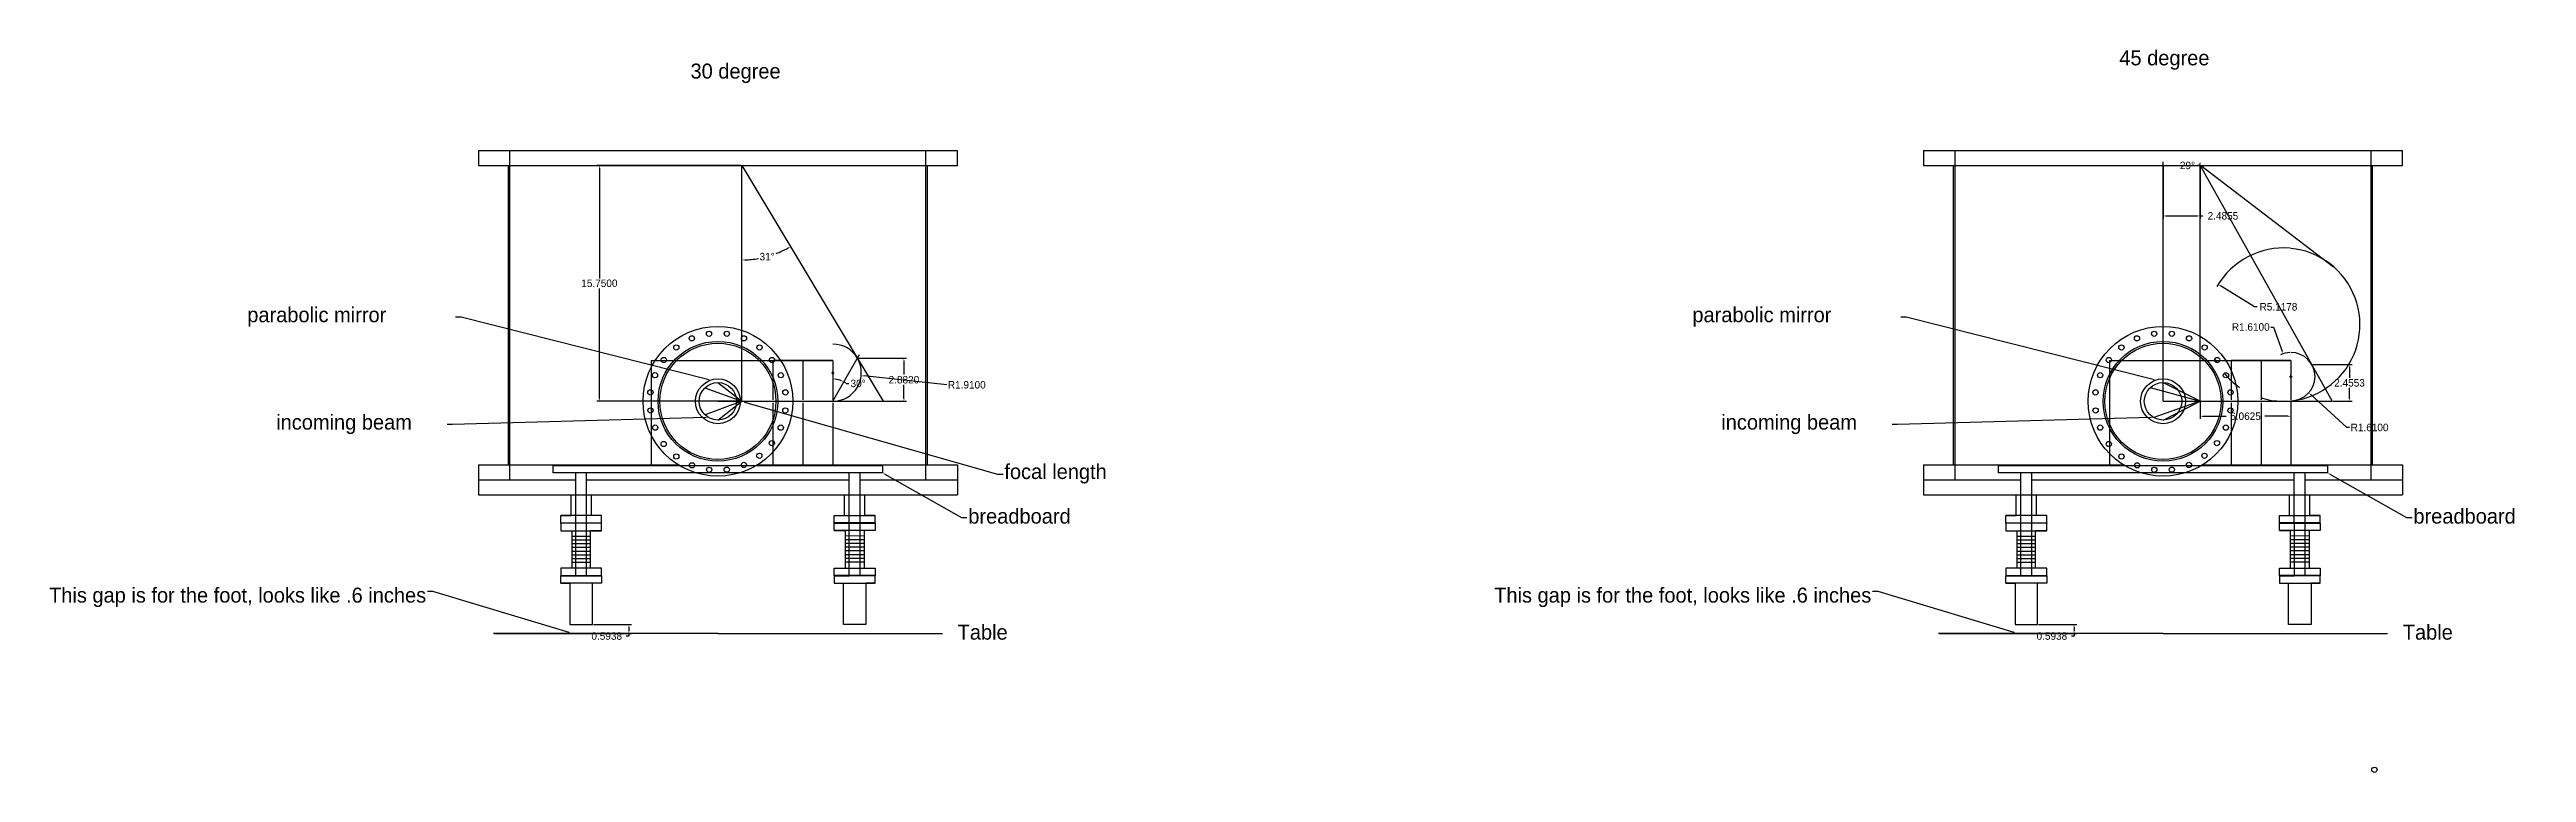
# Model space of a CAD drawing. Header units: inches. Extents: x -84 to 208, y -103 to 33.
# Drawn here: x 42.1 to 207.6, y -19.5 to 28.7 of the extents above; entities that cross this region are included whole.
import ezdxf
from ezdxf import colors
from ezdxf.entities.mleader import LeaderData, LeaderLine
from ezdxf.math import Vec2, Vec3

# ---------------------------------------------------------------- set-up
doc = ezdxf.new("R2010")
doc.units = ezdxf.units.IN
doc.header["$MEASUREMENT"] = 0
doc.dimstyles.get("Standard").update_dxf_attribs({"dimtxt": 0.5, "dimasz": 0.18, "dimexe": 0.18, "dimexo": 0.0625, "dimgap": 0.09, "dimtad": 0, "dimtih": 1, "dimtoh": 1, "dimdec": 4, "dimzin": 0, "dimdsep": 46, "dimtxsty": 'Standard', "dimcen": 0.09, "dimadec": 0, "dimazin": 0, "dimtfac": 1, "dimtdec": 4, "dimtofl": 0, "dimtmove": 0, "dimatfit": 3, "dimfxl": 1, "dimtolj": 1, "dimtzin": 0, "dimarcsym": 0})

msp = doc.modelspace()

# ---------------------------------------------------------------- texts
for s, p in [('45 degree', (180.4269, 27.68755)), ('30 degree', (84.94843, 26.80338)), ('Table', (102.79884, -10.67002)), ('Table', (199.36546, -10.67002))]:
    msp.add_text(s, height=1).set_placement(p)

# ---------------------------------------------------------------- blocks, each defined once
blk = doc.blocks.new('*D4')
at = {"color": 0, "lineweight": -2, "transparency": 16777216}
for p, q in [((78.46, -9.66), (81.01, -9.66)), ((80.83, -9.84), (80.83, -10.07)), ((71.84, -10.25), (81.01, -10.25)), ((80.83, -10.43), (80.65, -10.43)), ((80.83, -10.25), (80.83, -10.43))]:
    blk.add_line(p, q, dxfattribs=at)
at = {"color": 0, "transparency": 16777216}
for points in [[(80.8, -9.84), (80.86, -9.84), (80.83, -9.66)], [(80.8, -10.07), (80.86, -10.07), (80.83, -10.25)]]:
    blk.add_solid(points, dxfattribs=at)
at = {"layer": 'Defpoints', "color": 0, "transparency": 16777216}
for p in [(78.39, -9.66), (71.78, -10.25), (80.83, -10.25)]:
    blk.add_point(p, dxfattribs=at)
at = {"color": 0, "transparency": 16777216, "insert": (79.35, -10.43), "char_height": 0.5, "attachment_point": 5}
blk.add_mtext('\\A1;0.5938', dxfattribs=at)
blk = doc.blocks.new('*D5')
at = {"color": 0, "lineweight": -2, "transparency": 16777216}
for start, end in [(291.1139, 299.3125), (271.6334, 279.9823)]:
    blk.add_arc((88.39, 21), 6.31, start, end, dxfattribs=at)
at = {"color": 0, "transparency": 16777216}
for points in [[(91.47, 15.52), (91.5, 15.47), (91.64, 15.58)], [(88.57, 14.66), (88.57, 14.72), (88.39, 14.69)]]:
    blk.add_solid(points, dxfattribs=at)
at = {"layer": 'Defpoints', "color": 0, "transparency": 16777216}
for p in [(88.39, 21), (88.39, 21), (89.52, 14.79), (88.39, 5.25), (97.83, 5.25)]:
    blk.add_point(p, dxfattribs=at)
at = {"color": 0, "transparency": 16777216, "insert": (90.07, 14.91), "char_height": 0.5, "attachment_point": 5}
blk.add_mtext('\\A1;31°', dxfattribs=at)
blk = doc.blocks.new('*D6')
at = {"color": 0, "lineweight": -2, "transparency": 16777216}
for p, q in [((94.36, 7.16), (94.54, 7.16)), ((94.45, 7.07), (94.45, 7.25)), ((102.07, 6.35), (96.53, 6.94))]:
    blk.add_line(p, q, dxfattribs=at)
at = {"color": 0, "transparency": 16777216}
blk.add_solid([(96.54, 6.97), (96.53, 6.91), (96.35, 6.96)], dxfattribs=at)
at = {"layer": 'Defpoints', "color": 0, "transparency": 16777216}
for p in [(94.45, 7.16), (96.35, 6.96)]:
    blk.add_point(p, dxfattribs=at)
at = {"color": 0, "transparency": 16777216, "insert": (103.41, 6.35), "char_height": 0.5, "attachment_point": 5}
blk.add_mtext('\\A1;R1.9100', dxfattribs=at)
blk = doc.blocks.new('*D7')
at = {"color": 0, "lineweight": -2, "transparency": 16777216}
blk.add_line((95.34, 6.44), (95.52, 6.44), dxfattribs=at)
for start, end in [(67.2186, 83.0898), (53.3981, 60.3083)]:
    blk.add_arc((94.45, 5.25), 1.49, start, end, dxfattribs=at)
at = {"color": 0, "transparency": 16777216}
for points in [[(94.63, 6.7), (94.63, 6.76), (94.45, 6.74)], [(95.04, 6.65), (95.02, 6.6), (95.19, 6.54)]]:
    blk.add_solid(points, dxfattribs=at)
at = {"layer": 'Defpoints', "color": 0, "transparency": 16777216}
for p in [(96.24, 8.37), (94.45, 7.98), (94.71, 6.72), (94.45, 5.35), (94.45, 5.25)]:
    blk.add_point(p, dxfattribs=at)
at = {"color": 0, "transparency": 16777216, "insert": (96.15, 6.44), "char_height": 0.5, "attachment_point": 5}
blk.add_mtext('\\A1;30°', dxfattribs=at)
blk = doc.blocks.new('*D8')
at = {"color": 0, "lineweight": -2, "transparency": 16777216}
for p, q in [((88.33, 21), (78.68, 21)), ((78.86, 20.82), (78.86, 13.46)), ((78.86, 5.43), (78.86, 12.79)), ((88.33, 5.25), (78.68, 5.25))]:
    blk.add_line(p, q, dxfattribs=at)
at = {"color": 0, "transparency": 16777216}
for points in [[(78.83, 20.82), (78.89, 20.82), (78.86, 21)], [(78.83, 5.43), (78.89, 5.43), (78.86, 5.25)]]:
    blk.add_solid(points, dxfattribs=at)
at = {"layer": 'Defpoints', "color": 0, "transparency": 16777216}
for p in [(88.39, 21), (78.86, 5.25), (88.39, 5.25)]:
    blk.add_point(p, dxfattribs=at)
at = {"color": 0, "transparency": 16777216, "insert": (78.86, 13.13), "char_height": 0.5, "attachment_point": 5}
blk.add_mtext('\\A1;15.7500', dxfattribs=at)
blk = doc.blocks.new('*D9')
at = {"color": 0, "lineweight": -2, "transparency": 16777216}
for p, q in [((96.16, 8.13), (99.39, 8.13)), ((99.21, 7.95), (99.21, 7.03)), ((96.16, 5.25), (99.39, 5.25)), ((99.21, 5.43), (99.21, 6.35))]:
    blk.add_line(p, q, dxfattribs=at)
at = {"color": 0, "transparency": 16777216}
for points in [[(99.18, 7.95), (99.24, 7.95), (99.21, 8.13)], [(99.18, 5.43), (99.24, 5.43), (99.21, 5.25)]]:
    blk.add_solid(points, dxfattribs=at)
at = {"layer": 'Defpoints', "color": 0, "transparency": 16777216}
for p in [(96.1, 8.13), (96.1, 5.25), (99.21, 5.25)]:
    blk.add_point(p, dxfattribs=at)
at = {"color": 0, "transparency": 16777216, "insert": (99.21, 6.69), "char_height": 0.5, "attachment_point": 5}
blk.add_mtext('\\A1;2.8820', dxfattribs=at)
blk = doc.blocks.new('*D10')
at = {"color": 0, "lineweight": -2, "transparency": 16777216}
for p, q in [((175.02, -9.66), (177.58, -9.66)), ((177.4, -9.84), (177.4, -10.07)), ((168.41, -10.25), (177.58, -10.25)), ((177.4, -10.43), (177.22, -10.43)), ((177.4, -10.25), (177.4, -10.43))]:
    blk.add_line(p, q, dxfattribs=at)
at = {"color": 0, "transparency": 16777216}
for points in [[(177.37, -9.84), (177.43, -9.84), (177.4, -9.66)], [(177.37, -10.07), (177.43, -10.07), (177.4, -10.25)]]:
    blk.add_solid(points, dxfattribs=at)
at = {"layer": 'Defpoints', "color": 0, "transparency": 16777216}
for p in [(174.96, -9.66), (168.35, -10.25), (177.4, -10.25)]:
    blk.add_point(p, dxfattribs=at)
at = {"color": 0, "transparency": 16777216, "insert": (175.92, -10.43), "char_height": 0.5, "attachment_point": 5}
blk.add_mtext('\\A1;0.5938', dxfattribs=at)
blk = doc.blocks.new('*D11')
at = {"color": 0, "lineweight": -2, "transparency": 16777216}
blk.add_line((185.83, 21), (185.65, 21), dxfattribs=at)
at = {"color": 0, "transparency": 16777216}
for points in [[(185.77, 21.17), (185.72, 21.14), (185.83, 21)], [(185.86, 21.18), (185.8, 21.18), (185.83, 21)]]:
    blk.add_solid(points, dxfattribs=at)
at = {"layer": 'Defpoints', "color": 0, "transparency": 16777216}
for p in [(185.83, 21), (185.83, 21), (185.83, 21), (185.83, 5.25), (194.66, 5.25)]:
    blk.add_point(p, dxfattribs=at)
at = {"color": 0, "transparency": 16777216, "insert": (184.98, 21), "char_height": 0.5, "attachment_point": 5}
blk.add_mtext('\\A1;29°', dxfattribs=at)
blk = doc.blocks.new('*D12')
at = {"color": 0, "lineweight": -2, "transparency": 16777216}
for p, q in [((191.8, 6.9), (191.98, 6.9)), ((191.89, 6.81), (191.89, 6.99)), ((195.63, 3.5), (193.22, 5.7)), ((195.81, 3.5), (195.63, 3.5))]:
    blk.add_line(p, q, dxfattribs=at)
at = {"color": 0, "transparency": 16777216}
blk.add_solid([(193.24, 5.72), (193.2, 5.67), (193.09, 5.82)], dxfattribs=at)
at = {"layer": 'Defpoints', "color": 0, "transparency": 16777216}
for p in [(191.89, 6.9), (193.09, 5.82)]:
    blk.add_point(p, dxfattribs=at)
at = {"color": 0, "transparency": 16777216, "insert": (197.15, 3.5), "char_height": 0.5, "attachment_point": 5}
blk.add_mtext('\\A1;R1.6100', dxfattribs=at)
blk = doc.blocks.new('*D13')
at = {"color": 0, "lineweight": -2, "transparency": 16777216}
for p, q in [((193.35, 7.71), (195.99, 7.71)), ((195.81, 7.53), (195.81, 6.82)), ((194.72, 5.25), (195.99, 5.25)), ((195.81, 5.43), (195.81, 6.14))]:
    blk.add_line(p, q, dxfattribs=at)
at = {"color": 0, "transparency": 16777216}
for points in [[(195.78, 7.53), (195.84, 7.53), (195.81, 7.71)], [(195.78, 5.43), (195.84, 5.43), (195.81, 5.25)]]:
    blk.add_solid(points, dxfattribs=at)
at = {"layer": 'Defpoints', "color": 0, "transparency": 16777216}
for p in [(193.29, 7.71), (194.66, 5.25), (195.81, 5.25)]:
    blk.add_point(p, dxfattribs=at)
at = {"color": 0, "transparency": 16777216, "insert": (195.81, 6.48), "char_height": 0.5, "attachment_point": 5}
blk.add_mtext('\\A1;2.4553', dxfattribs=at)
blk = doc.blocks.new('*D14')
at = {"color": 0, "lineweight": -2, "transparency": 16777216}
for p, q in [((185.83, 5.19), (185.83, 4.07)), ((191.89, 5.23), (191.89, 4.07)), ((186.01, 4.25), (187.56, 4.25)), ((191.71, 4.25), (190.16, 4.25))]:
    blk.add_line(p, q, dxfattribs=at)
at = {"color": 0, "transparency": 16777216}
for points in [[(186.01, 4.28), (186.01, 4.22), (185.83, 4.25)], [(191.71, 4.28), (191.71, 4.22), (191.89, 4.25)]]:
    blk.add_solid(points, dxfattribs=at)
at = {"layer": 'Defpoints', "color": 0, "transparency": 16777216}
for p in [(185.83, 5.25), (191.89, 5.29), (191.89, 4.25)]:
    blk.add_point(p, dxfattribs=at)
at = {"color": 0, "transparency": 16777216, "insert": (188.86, 4.25), "char_height": 0.5, "attachment_point": 5}
blk.add_mtext('\\A1;6.0625', dxfattribs=at)
blk = doc.blocks.new('*D15')
at = {"color": 0, "lineweight": -2, "transparency": 16777216}
for p, q in [((183.35, 20.94), (183.35, 17.45)), ((185.83, 20.94), (185.83, 17.45)), ((183.53, 17.63), (185.65, 17.63)), ((185.83, 17.63), (186.01, 17.63))]:
    blk.add_line(p, q, dxfattribs=at)
at = {"color": 0, "transparency": 16777216}
for points in [[(183.53, 17.66), (183.53, 17.6), (183.35, 17.63)], [(185.65, 17.66), (185.65, 17.6), (185.83, 17.63)]]:
    blk.add_solid(points, dxfattribs=at)
at = {"layer": 'Defpoints', "color": 0, "transparency": 16777216}
for p in [(183.35, 21), (185.83, 21), (185.83, 17.63)]:
    blk.add_point(p, dxfattribs=at)
at = {"color": 0, "transparency": 16777216, "insert": (187.35, 17.63), "char_height": 0.5, "attachment_point": 5}
blk.add_mtext('\\A1;2.4855', dxfattribs=at)
blk = doc.blocks.new('*D16')
at = {"color": 0, "lineweight": -2, "transparency": 16777216}
for p, q in [((190.55, 10.21), (190.73, 10.21)), ((190.73, 10.21), (191.3, 8.59)), ((191.8, 6.9), (191.98, 6.9)), ((191.89, 6.81), (191.89, 6.99))]:
    blk.add_line(p, q, dxfattribs=at)
blk.add_arc((191.89, 6.9), 1.61, 92.2242, 115.739, dxfattribs=at)
at = {"color": 0, "transparency": 16777216}
blk.add_solid([(191.33, 8.6), (191.27, 8.58), (191.36, 8.42)], dxfattribs=at)
at = {"layer": 'Defpoints', "color": 0, "transparency": 16777216}
for p in [(191.36, 8.42), (191.89, 6.9)]:
    blk.add_point(p, dxfattribs=at)
at = {"color": 0, "transparency": 16777216, "insert": (189.21, 10.21), "char_height": 0.5, "attachment_point": 5}
blk.add_mtext('\\A1;R1.6100', dxfattribs=at)
blk = doc.blocks.new('*D17')
at = {"color": 0, "lineweight": -2, "transparency": 16777216}
for p, q in [((189.46, 11.56), (187.19, 12.97)), ((189.64, 11.56), (189.46, 11.56))]:
    blk.add_line(p, q, dxfattribs=at)
blk.add_arc((191.39, 10.37), 5.12, 85.0134, 150.2755, dxfattribs=at)
at = {"color": 0, "transparency": 16777216}
blk.add_solid([(187.2, 12.99), (187.17, 12.94), (187.03, 13.06)], dxfattribs=at)
at = {"layer": 'Defpoints', "color": 0, "transparency": 16777216}
for p in [(187.03, 13.06), (191.39, 10.37)]:
    blk.add_point(p, dxfattribs=at)
at = {"color": 0, "transparency": 16777216, "insert": (191.06, 11.56), "char_height": 0.5, "attachment_point": 5}
blk.add_mtext('\\A1;R5.1178', dxfattribs=at)

# ---------------------------------------------------------------- dimensions: what is measured, and where the dimension line sits
for base, p1, p2, picture, middle in [((78.86094, 5.25), (88.38944, 21), (88.38944, 5.25), '*D8', (78.86094, 13.125)), ((99.212919, 5.25), (96.09771, 8.132046), (96.09771, 5.25), '*D9', (99.212919, 6.691023)), ((195.80697, 5.25), (193.28808, 7.7053), (194.65672, 5.25), '*D13', (195.80697, 6.47765)), ((80.8321973465, -10.25), (78.3944392335, -9.65625), (71.7794392335, -10.25), '*D4', (79.3538640131, -10.43)), ((177.3988181105, -10.25), (174.9610599976, -9.65625), (168.3460599976, -10.25), '*D10', (175.9204847772, -10.43))]:
    dim = msp.add_linear_dim(base=base, p1=p1, p2=p2, angle=90, dimstyle='Standard')
    dim.commit()
    dim.dimension.update_dxf_attribs({"geometry": picture, "text_midpoint": middle})
for base, line1, line2, picture, middle in [((89.5201, 14.78779), ((88.38944, 21), (97.83277, 5.25)), ((88.38944, 5.25), (88.38944, 21)), '*D5', (90.07398, 14.91459)), ((185.83156, 21), ((185.83156, 21), (194.65672, 5.25)), ((185.83156, 5.25), (185.83156, 21)), '*D11', (184.97823, 21)), ((94.70862, 6.71686), ((94.45194, 7.97974), (94.45194, 5.35)), ((94.45438, 5.25), (96.23533, 8.3734)), '*D7', (96.15402, 6.44459))]:
    dim = msp.add_angular_dim_2l(base=base, line1=line1, line2=line2, dimstyle='Standard')
    dim.commit()
    dim.dimension.update_dxf_attribs({"geometry": picture, "text_midpoint": middle})
for base, p1, p2, picture, middle in [((185.83156, 17.62839), (183.34606, 21), (185.83156, 21), '*D15', (187.35156, 17.62839)), ((191.89406, 4.24962), (185.83156, 5.25), (191.89406, 5.28982), '*D14', (188.86281, 4.24962))]:
    dim = msp.add_linear_dim(base=base, p1=p1, p2=p2, dimstyle='Standard')
    dim.commit()
    dim.dimension.update_dxf_attribs({"geometry": picture, "text_midpoint": middle})
for center, mpoint, picture, middle in [((191.38698, 10.37115), (187.03452, 13.06345), '*D17', (191.06392, 11.56276)), ((191.89406, 6.89982), (191.36105, 8.41903), '*D16', (189.21293, 10.20933)), ((94.45356, 7.16), (96.35293, 6.95877), '*D6', (102.07256, 6.35282)), ((191.89406, 6.89982), (193.08507, 5.81649), '*D12', (197.14879, 3.50274))]:
    dim = msp.add_radius_dim(center=center, mpoint=mpoint, dimstyle='Standard')
    dim.commit()
    dim.dimension.update_dxf_attribs({"geometry": picture, "text_midpoint": middle, "dimtype": 164})

# ---------------------------------------------------------------- linework, layer by layer
for p, q in [((70.77944, 22), (70.77944, 21)), ((70.77944, 22), (102.77944, 22)), ((70.77944, 22), (102.77944, 22)), ((72.87944, 0), (72.87944, 22)), ((100.67944, 0), (100.67944, 22)), ((102.77944, 21), (102.77944, 22)), ((167.34606, 22), (167.34606, 21)), ((167.34606, 22), (199.34606, 22)), ((167.34606, 22), (199.34606, 22)), ((169.44606, 0), (169.44606, 22)), ((197.24606, 0), (197.24606, 22)), ((199.34606, 21), (199.34606, 22)), ((70.77944, 21), (102.77944, 21)), ((72.77944, 1), (72.77944, 21)), ((88.38944, 5.25), (88.38944, 21)), ((88.38944, 21), (97.83277, 5.25)), ((100.77944, 1), (100.77944, 21)), ((167.34606, 21), (199.34606, 21)), ((169.34606, 1), (169.34606, 21)), ((183.34606, 5.25), (183.34606, 21.25)), ((185.83156, 5.25), (185.83156, 21)), ((185.83156, 21), (194.65672, 5.25)), ((185.84594, 21.02718), (194.73251, 14.23657)), ((197.34606, 1), (197.34606, 21)), ((94.45438, 5.25), (96.23533, 8.3734)), ((82.32694, 7.97974), (88.32694, 7.97974)), ((82.32694, 7.97974), (82.32694, 0.96874)), ((88.38944, 7.97974), (94.38944, 7.97974)), ((92.45194, 7.97974), (90.45194, 7.97974)), ((90.45194, 7.97974), (90.45194, 5.35)), ((94.45194, 7.97974), (92.45194, 7.97974)), ((92.45194, 7.97974), (92.45194, 5.35)), ((94.45194, 7.97974), (94.45194, 5.35)), ((94.45275, 7.35057), (94.45275, 6.30057)), ((179.76906, 7.97974), (185.76906, 7.97974)), ((179.76906, 7.97974), (179.76906, 0.96874)), ((185.83156, 7.97974), (191.83156, 7.97974)), ((189.89406, 7.97974), (187.89406, 7.97974)), ((187.89406, 7.97974), (187.89406, 5.35)), ((191.89406, 7.97974), (189.89406, 7.97974)), ((189.89406, 7.97974), (189.89406, 5.35)), ((191.89406, 7.97974), (191.89406, 5.35)), ((88.38944, 5.25), (82.38945, 5.2612)), ((85.90485, 6.14308), (88.38944, 5.25)), ((88.38944, 5.25), (85.91815, 4.34408)), ((86.77944, 6.5), (88.38944, 5.25)), ((86.77944, 5.25), (88.38944, 5.25)), ((86.77944, 4), (88.38944, 5.25)), ((88.38944, 5.25), (97.83277, 5.25)), ((90.45194, 5.15), (90.45194, 0.96875)), ((92.45194, 5.15), (92.45194, 0.96875)), ((94.45194, 5.15), (94.45194, 0.96874)), ((182.49591, 6.16638), (185.83156, 5.25)), ((185.83156, 5.25), (182.73637, 4.15877)), ((185.83156, 5.25), (183.34505, 6.5)), ((183.34606, 5.25), (185.83156, 5.25)), ((183.34742, 4), (185.83156, 5.25)), ((185.83156, 5.25), (194.65672, 5.25)), ((187.89406, 5.15), (187.89406, 0.96875)), ((189.89406, 5.15), (189.89406, 0.96875)), ((191.89406, 5.15), (191.89406, 0.96874)), ((70.77944, 1), (84.14553, 1)), ((70.77944, 1), (70.77944, 0)), ((70.77944, 0), (77.27944, 0)), ((70.77944, 0), (77.27944, 0)), ((70.77944, 0), (70.77944, -1)), ((72.87944, 0), (75.77944, 0)), ((75.77944, 0.46875), (75.77944, 0.96875)), ((75.77944, 0.96875), (97.77944, 0.96875)), ((77.27944, 0.46875), (75.77944, 0.46875)), ((75.77944, 0), (77.27944, 0)), ((77.27944, -6.40625), (77.27944, 0.46875)), ((78.00944, 0.46875), (77.27944, 0.46875)), ((78.00944, -6.40625), (78.00944, 0.46875)), ((97.77944, 0.46875), (78.00944, 0.46875)), ((78.00944, 0), (95.55309, 0)), ((78.00944, 0), (95.55309, 0)), ((89.41335, 1), (102.77944, 1)), ((95.55753, -6.40016), (95.55276, 0.47484)), ((96.28753, -6.39965), (96.28276, 0.47535)), ((96.28309, 0), (102.77944, 0)), ((96.28309, 0), (102.77944, 0)), ((97.77944, 0.96875), (97.77944, 0.46875)), ((102.77944, 1), (102.77944, 0)), ((102.77944, 0), (102.77944, -1)), ((167.34606, 1), (180.71215, 1)), ((167.34606, 1), (167.34606, 0)), ((167.34606, 0), (173.84606, 0)), ((167.34606, 0), (173.84606, 0)), ((167.34606, 0), (167.34606, -1)), ((169.44606, 0), (172.34606, 0)), ((172.34606, 0.46875), (172.34606, 0.96875)), ((172.34606, 0.96875), (194.34606, 0.96875)), ((173.84606, 0.46875), (172.34606, 0.46875)), ((172.34606, 0), (173.84606, 0)), ((173.84606, -6.40625), (173.84606, 0.46875)), ((174.57606, 0.46875), (173.84606, 0.46875)), ((174.57606, -6.40625), (174.57606, 0.46875)), ((194.34606, 0.46875), (174.57606, 0.46875)), ((174.57606, 0), (192.11971, 0)), ((174.57606, 0), (192.11971, 0)), ((185.97997, 1), (199.34606, 1)), ((192.12415, -6.40016), (192.11938, 0.47484)), ((192.85415, -6.39965), (192.84938, 0.47535)), ((192.84971, 0), (199.34606, 0)), ((192.84971, 0), (199.34606, 0)), ((194.34606, 0.96875), (194.34606, 0.46875)), ((199.34606, 1), (199.34606, 0)), ((199.34606, 0), (199.34606, -1)), ((70.77944, -1), (102.77944, -1)), ((76.96694, -2.375), (76.96694, -1)), ((78.32194, -2.375), (78.32194, -1)), ((95.24223, -2.36912), (95.24128, -0.99413)), ((96.59723, -2.36818), (96.59628, -0.99318)), ((167.34606, -1), (199.34606, -1)), ((173.53356, -2.375), (173.53356, -1)), ((174.88856, -2.375), (174.88856, -1)), ((191.80885, -2.36912), (191.8079, -0.99413)), ((193.16385, -2.36818), (193.1629, -0.99318)), ((79.00944, -2.375), (76.27944, -2.375)), ((76.27944, -2.375), (76.96694, -2.375)), ((76.27944, -2.875), (76.27944, -2.375)), ((76.27944, -2.875), (79.00944, -2.875)), ((76.27944, -2.89062), (76.27944, -2.875)), ((79.00944, -2.89062), (76.27944, -2.89062)), ((76.27944, -2.89062), (76.27944, -3.39062)), ((79.00944, -2.375), (78.32194, -2.375)), ((79.00944, -2.875), (79.00944, -2.375)), ((79.00944, -2.875), (79.00944, -2.89062)), ((79.00944, -3.39062), (79.00944, -2.89062)), ((94.55473, -2.3696), (97.28473, -2.36771)), ((94.55473, -2.3696), (95.24223, -2.36912)), ((94.55508, -2.8696), (94.55473, -2.3696)), ((97.28508, -2.86771), (94.55508, -2.8696)), ((94.55508, -2.8696), (94.55509, -2.88523)), ((94.55509, -2.88523), (97.28509, -2.88333)), ((94.55544, -3.38523), (94.55509, -2.88523)), ((97.28473, -2.36771), (96.59723, -2.36818)), ((97.28508, -2.86771), (97.28473, -2.36771)), ((97.28509, -2.88333), (97.28508, -2.86771)), ((97.28509, -2.88333), (97.28544, -3.38333)), ((175.57606, -2.375), (172.84606, -2.375)), ((172.84606, -2.375), (173.53356, -2.375)), ((172.84606, -2.875), (172.84606, -2.375)), ((172.84606, -2.875), (175.57606, -2.875)), ((172.84606, -2.89062), (172.84606, -2.875)), ((175.57606, -2.89062), (172.84606, -2.89062)), ((172.84606, -2.89062), (172.84606, -3.39062)), ((175.57606, -2.375), (174.88856, -2.375)), ((175.57606, -2.875), (175.57606, -2.375)), ((175.57606, -2.875), (175.57606, -2.89062)), ((175.57606, -3.39062), (175.57606, -2.89062)), ((191.12135, -2.3696), (193.85135, -2.36771)), ((191.12135, -2.3696), (191.80885, -2.36912)), ((191.1217, -2.8696), (191.12135, -2.3696)), ((193.8517, -2.86771), (191.1217, -2.8696)), ((191.1217, -2.8696), (191.12171, -2.88523)), ((191.12171, -2.88523), (193.85171, -2.88333)), ((191.12206, -3.38523), (191.12171, -2.88523)), ((193.85135, -2.36771), (193.16385, -2.36818)), ((193.8517, -2.86771), (193.85135, -2.36771)), ((193.85171, -2.88333), (193.8517, -2.86771)), ((193.85171, -2.88333), (193.85206, -3.38333)), ((76.27944, -3.39062), (79.00944, -3.39062)), ((76.27944, -3.39062), (77.01944, -3.39062)), ((77.01944, -3.39062), (77.01944, -5.89062)), ((77.01944, -3.75231), (78.26944, -3.75231)), ((77.01944, -3.75231), (78.26944, -3.75231)), ((77.01944, -4.00231), (78.26944, -4.00231)), ((77.01944, -4.25231), (78.26944, -4.25231)), ((77.01944, -4.50231), (78.26944, -4.50231)), ((77.01944, -4.75231), (78.26944, -4.75231)), ((79.00944, -3.39062), (78.26944, -3.39062)), ((78.26944, -5.89062), (78.26944, -3.39062)), ((97.28544, -3.38333), (94.55544, -3.38523)), ((94.55544, -3.38523), (95.29544, -3.38471)), ((95.29717, -5.88471), (95.29544, -3.38471)), ((96.54569, -3.74553), (95.29569, -3.7464)), ((96.54569, -3.74553), (95.29569, -3.7464)), ((96.54586, -3.99553), (95.29586, -3.9964)), ((96.54604, -4.24553), (95.29604, -4.2464)), ((96.54621, -4.49553), (95.29621, -4.4964)), ((96.54638, -4.74553), (95.29638, -4.7464)), ((97.28544, -3.38333), (96.54544, -3.38385)), ((96.54544, -3.38385), (96.54717, -5.88384)), ((172.84606, -3.39062), (175.57606, -3.39062)), ((172.84606, -3.39062), (173.58606, -3.39062)), ((173.58606, -3.39062), (173.58606, -5.89062)), ((173.58606, -3.75231), (174.83606, -3.75231)), ((173.58606, -3.75231), (174.83606, -3.75231)), ((173.58606, -4.00231), (174.83606, -4.00231)), ((173.58606, -4.25231), (174.83606, -4.25231)), ((173.58606, -4.50231), (174.83606, -4.50231)), ((173.58606, -4.75231), (174.83606, -4.75231)), ((175.57606, -3.39062), (174.83606, -3.39062)), ((174.83606, -5.89062), (174.83606, -3.39062)), ((193.85206, -3.38333), (191.12206, -3.38523)), ((191.12206, -3.38523), (191.86206, -3.38471)), ((191.86379, -5.88471), (191.86206, -3.38471)), ((193.11231, -3.74553), (191.86231, -3.7464)), ((193.11231, -3.74553), (191.86231, -3.7464)), ((193.11248, -3.99553), (191.86248, -3.9964)), ((193.11266, -4.24553), (191.86266, -4.2464)), ((193.11283, -4.49553), (191.86283, -4.4964)), ((193.113, -4.74553), (191.863, -4.7464)), ((193.85206, -3.38333), (193.11206, -3.38385)), ((193.11206, -3.38385), (193.11379, -5.88384)), ((77.01944, -5.89062), (76.27944, -5.89062)), ((76.27944, -5.89062), (76.27944, -6.39062)), ((76.27944, -6.39062), (79.00944, -6.39062)), ((76.27944, -6.39062), (76.27944, -6.40625)), ((76.27944, -6.40625), (79.00944, -6.40625)), ((76.27944, -6.90625), (76.27944, -6.40625)), ((76.27944, -6.40625), (77.27944, -6.40625)), ((77.01944, -5.00231), (78.26944, -5.00231)), ((77.01944, -5.00231), (78.26944, -5.00231)), ((77.01944, -5.25231), (78.26944, -5.25231)), ((77.01944, -5.25231), (78.26944, -5.25231)), ((77.01944, -5.50231), (78.26944, -5.50231)), ((78.26944, -5.89062), (77.01944, -5.89062)), ((79.00944, -6.40625), (78.00944, -6.40625)), ((79.00944, -5.89062), (78.26944, -5.89062)), ((79.00944, -6.39062), (79.00944, -5.89062)), ((79.00944, -6.40625), (79.00944, -6.39062)), ((79.00944, -6.40625), (79.00944, -6.90625)), ((94.55717, -5.88523), (95.29717, -5.88471)), ((94.55752, -6.38523), (94.55717, -5.88523)), ((97.28752, -6.38333), (94.55752, -6.38523)), ((94.55753, -6.40085), (94.55752, -6.38523)), ((97.28753, -6.39896), (94.55753, -6.40085)), ((94.55753, -6.40085), (95.55753, -6.40016)), ((94.55753, -6.40085), (94.55788, -6.90085)), ((96.54656, -4.99553), (95.29656, -4.9964)), ((96.54656, -4.99553), (95.29656, -4.9964)), ((96.54673, -5.24553), (95.29673, -5.2464)), ((96.54673, -5.24553), (95.29673, -5.2464)), ((96.5469, -5.49553), (95.2969, -5.4964)), ((95.29717, -5.88471), (96.54717, -5.88384)), ((97.28753, -6.39896), (96.28753, -6.39965)), ((96.54717, -5.88384), (97.28717, -5.88333)), ((97.28717, -5.88333), (97.28752, -6.38333)), ((97.28752, -6.38333), (97.28753, -6.39896)), ((97.28788, -6.89896), (97.28753, -6.39896)), ((173.58606, -5.89062), (172.84606, -5.89062)), ((172.84606, -5.89062), (172.84606, -6.39062)), ((172.84606, -6.39062), (175.57606, -6.39062)), ((172.84606, -6.39062), (172.84606, -6.40625)), ((172.84606, -6.40625), (175.57606, -6.40625)), ((172.84606, -6.90625), (172.84606, -6.40625)), ((172.84606, -6.40625), (173.84606, -6.40625)), ((173.58606, -5.00231), (174.83606, -5.00231)), ((173.58606, -5.00231), (174.83606, -5.00231)), ((173.58606, -5.25231), (174.83606, -5.25231)), ((173.58606, -5.25231), (174.83606, -5.25231)), ((173.58606, -5.50231), (174.83606, -5.50231)), ((174.83606, -5.89062), (173.58606, -5.89062)), ((175.57606, -6.40625), (174.57606, -6.40625)), ((175.57606, -5.89062), (174.83606, -5.89062)), ((175.57606, -6.39062), (175.57606, -5.89062)), ((175.57606, -6.40625), (175.57606, -6.39062)), ((175.57606, -6.40625), (175.57606, -6.90625)), ((191.12379, -5.88523), (191.86379, -5.88471)), ((191.12414, -6.38523), (191.12379, -5.88523)), ((193.85414, -6.38333), (191.12414, -6.38523)), ((191.12415, -6.40085), (191.12414, -6.38523)), ((193.85415, -6.39896), (191.12415, -6.40085)), ((191.12415, -6.40085), (192.12415, -6.40016)), ((191.12415, -6.40085), (191.1245, -6.90085)), ((193.11318, -4.99553), (191.86318, -4.9964)), ((193.11318, -4.99553), (191.86318, -4.9964)), ((193.11335, -5.24553), (191.86335, -5.2464)), ((193.11335, -5.24553), (191.86335, -5.2464)), ((193.11352, -5.49553), (191.86352, -5.4964)), ((191.86379, -5.88471), (193.11379, -5.88384)), ((193.85415, -6.39896), (192.85415, -6.39965)), ((193.11379, -5.88384), (193.85379, -5.88333)), ((193.85379, -5.88333), (193.85414, -6.38333)), ((193.85414, -6.38333), (193.85415, -6.39896)), ((193.8545, -6.89896), (193.85415, -6.39896)), ((79.00944, -6.90625), (76.27944, -6.90625)), ((76.27944, -6.90625), (76.89444, -6.90625)), ((76.89444, -6.90625), (76.89444, -9.65625)), ((79.00944, -6.90625), (78.39444, -6.90625)), ((78.39444, -9.65625), (78.39444, -6.90625)), ((94.55788, -6.90085), (97.28788, -6.89896)), ((94.55788, -6.90085), (95.17288, -6.90042)), ((95.17479, -9.65042), (95.17288, -6.90042)), ((97.28788, -6.89896), (96.67288, -6.89938)), ((96.67288, -6.89938), (96.67479, -9.64938)), ((175.57606, -6.90625), (172.84606, -6.90625)), ((172.84606, -6.90625), (173.46106, -6.90625)), ((173.46106, -6.90625), (173.46106, -9.65625)), ((175.57606, -6.90625), (174.96106, -6.90625)), ((174.96106, -9.65625), (174.96106, -6.90625)), ((191.1245, -6.90085), (193.8545, -6.89896)), ((191.1245, -6.90085), (191.7395, -6.90042)), ((191.74141, -9.65042), (191.7395, -6.90042)), ((193.8545, -6.89896), (193.2395, -6.89938)), ((193.2395, -6.89938), (193.24141, -9.64938)), ((76.89444, -9.65625), (78.39444, -9.65625)), ((96.67479, -9.64938), (95.17479, -9.65042)), ((173.46106, -9.65625), (174.96106, -9.65625)), ((193.24141, -9.64938), (191.74141, -9.65042)), ((86.77944, -10.25), (71.77944, -10.25)), ((86.77944, -10.25), (101.77944, -10.25)), ((183.34606, -10.25), (168.34606, -10.25)), ((183.34606, -10.25), (198.34606, -10.25))]:
    msp.add_line(p, q)
for centre, radius in [((86.77944, 5.25), 5), ((86.18555, 9.76107), 0.175), ((87.37333, 9.76107), 0.175), ((183.34606, 5.25), 5), ((182.75217, 9.76107), 0.175), ((183.93995, 9.76107), 0.175), ((86.77944, 5.25), 4), ((86.77944, 5.25), 3.88), ((83.99913, 8.84682), 0.175), ((85.03823, 9.45365), 0.175), ((88.52065, 9.45365), 0.175), ((89.55975, 8.84682), 0.175), ((183.34606, 5.25), 4), ((183.34606, 5.25), 3.88), ((180.56575, 8.84682), 0.175), ((181.60485, 9.45365), 0.175), ((185.08727, 9.45365), 0.175), ((186.12637, 8.84682), 0.175), ((82.57579, 6.99121), 0.175), ((83.15924, 8.00692), 0.175), ((86.77944, 5.25), 1.5), ((90.39964, 8.00692), 0.175), ((90.98309, 6.99121), 0.175), ((179.14241, 6.99121), 0.175), ((179.72586, 8.00692), 0.175), ((183.34606, 5.25), 1.5), ((186.96626, 8.00692), 0.175), ((187.54971, 6.99121), 0.175), ((82.26837, 5.84389), 0.175), ((86.77944, 5.25), 1.25), ((91.29051, 5.84389), 0.175), ((178.83499, 5.84389), 0.175), ((183.34606, 5.25), 1.25), ((187.85713, 5.84389), 0.175), ((82.27435, 4.64059), 0.175), ((82.58177, 3.49327), 0.175), ((90.97711, 3.49327), 0.175), ((91.28453, 4.64059), 0.175), ((178.84097, 4.64059), 0.175), ((179.14839, 3.49327), 0.175), ((187.54373, 3.49327), 0.175), ((187.85115, 4.64059), 0.175), ((83.15435, 2.39886), 0.175), ((83.99964, 1.56441), 0.175), ((89.54962, 1.61314), 0.175), ((90.38408, 2.45843), 0.175), ((179.72097, 2.39886), 0.175), ((180.56626, 1.56441), 0.175), ((186.11624, 1.61314), 0.175), ((186.9507, 2.45843), 0.175), ((85.04855, 0.97469), 0.175), ((86.19783, 0.67467), 0.175), ((87.36914, 0.6848), 0.175), ((88.51445, 0.99961), 0.175), ((181.61517, 0.97469), 0.175), ((182.76445, 0.67467), 0.175), ((183.93577, 0.6848), 0.175), ((185.08107, 0.99961), 0.175), ((197.47115, -19.36148), 0.175)]:
    msp.add_circle(centre, radius)
for centre, radius, start, end in [((191.38698, 10.37115), 5.11784, 253.0397352, 84.313733), ((94.45356, 7.16), 1.91, 269.9513639, 90.0486361), ((191.89406, 6.89982), 1.61, 270, 90), ((191.38698, 10.37115), 5.11784, 206.5513711, 209.7249497), ((191.38698, 10.37115), 5.11784, 219.4147388, 235.067316)]:
    msp.add_arc(centre, radius, start, end)

msp.set_redraw_order([(e.dxf.handle, doc.entitydb.next_handle()) for e in msp.query("TEXT MTEXT ATTDEF DIMENSION ARC_DIMENSION")])  # texts and dimensions are drawn at this point

# ---------------------------------------------------------------- leaders
ml = msp.add_multileader_mtext('Standard')
ml.set_content('parabolic mirror', color=256)
ml.set_leader_properties()
ml.build(insert=Vec2(0, 0))
ml.multileader.update_dxf_attribs({"dogleg_length": 0.36, "arrow_head_size": 0.18})
ctx = ml.context
ctx.base_point, ctx.char_height, ctx.arrow_head_size, ctx.landing_gap_size, ctx.plane_origin = Vec3(55.24154, 10.8661), 1, 0.18, 0.09, Vec3(86.29188, 6.66855)
notes = []
notes.append((ctx, [(0, (1, 1, 0), (69.61487, 10.8661), (-1, 0), 0.36, [(0, [(86.29188, 6.66855)], 0, [])])]))
ctx.mtext.insert, ctx.mtext.flow_direction = Vec3(55.33154, 11.53276), 5
ml = msp.add_multileader_mtext('Standard')
ml.set_content('parabolic mirror', color=256)
ml.set_leader_properties()
ml.build(insert=Vec2(0, 0))
ml.multileader.update_dxf_attribs({"dogleg_length": 0.36, "arrow_head_size": 0.18})
ctx = ml.context
ctx.base_point, ctx.char_height, ctx.arrow_head_size, ctx.landing_gap_size, ctx.plane_origin = Vec3(151.80816, 10.8661), 1, 0.18, 0.09, Vec3(182.8585, 6.66855)
notes.append((ctx, [(0, (1, 1, 0), (166.18149, 10.8661), (-1, 0), 0.36, [(0, [(182.8585, 6.66855)], 0, [])])]))
ctx.mtext.insert, ctx.mtext.flow_direction = Vec3(151.89816, 11.53276), 5
ml = msp.add_multileader_mtext('Standard')
ml.set_content('focal length', color=256)
ml.set_leader_properties()
ml.build(insert=Vec2(0, 0))
ml.multileader.update_dxf_attribs({"dogleg_length": 0.36, "arrow_head_size": 0.18})
ctx = ml.context
ctx.base_point, ctx.char_height, ctx.arrow_head_size, ctx.landing_gap_size, ctx.plane_origin = Vec3(105.83316, 0.39256), 1, 0.18, 0.09, Vec3(88.38944, 5.25)
notes.append((ctx, [(0, (1, 1, 0), (105.47316, 0.39256), (1, 0), 0.36, [(0, [(88.38944, 5.25)], 0, [])])]))
ctx.mtext.insert, ctx.mtext.flow_direction = Vec3(105.92316, 1.05923), 5
ml = msp.add_multileader_mtext('Standard')
ml.set_content('incoming beam', color=256)
ml.set_leader_properties()
ml.build(insert=Vec2(0, 0))
ml.multileader.update_dxf_attribs({"dogleg_length": 0.36, "arrow_head_size": 0.18})
ctx = ml.context
ctx.base_point, ctx.char_height, ctx.arrow_head_size, ctx.landing_gap_size, ctx.plane_origin = Vec3(57.17234, 3.69277), 1, 0.18, 0.09, Vec3(86.13856, 4.17679)
notes.append((ctx, [(0, (1, 1, 0), (69.04567, 3.69277), (-1, 0), 0.36, [(0, [(86.13856, 4.17679)], 0, [])])]))
ctx.mtext.insert, ctx.mtext.flow_direction = Vec3(57.26234, 4.35944), 5
ml = msp.add_multileader_mtext('Standard')
ml.set_content('incoming beam', color=256)
ml.set_leader_properties()
ml.build(insert=Vec2(0, 0))
ml.multileader.update_dxf_attribs({"dogleg_length": 0.36, "arrow_head_size": 0.18})
ctx = ml.context
ctx.base_point, ctx.char_height, ctx.arrow_head_size, ctx.landing_gap_size, ctx.plane_origin = Vec3(153.73896, 3.69277), 1, 0.18, 0.09, Vec3(182.70518, 4.17679)
notes.append((ctx, [(0, (1, 1, 0), (165.61229, 3.69277), (-1, 0), 0.36, [(0, [(182.70518, 4.17679)], 0, [])])]))
ctx.mtext.insert, ctx.mtext.flow_direction = Vec3(153.82896, 4.35944), 5
ml = msp.add_multileader_mtext('Standard')
ml.set_content('breadboard', color=256)
ml.set_leader_properties()
ml.build(insert=Vec2(0, 0))
ml.multileader.update_dxf_attribs({"dogleg_length": 0.36, "arrow_head_size": 0.18})
ctx = ml.context
ctx.base_point, ctx.char_height, ctx.arrow_head_size, ctx.landing_gap_size, ctx.plane_origin = Vec3(103.42089, -2.52028), 1, 0.18, 0.09, Vec3(97.77944, 0.46875)
notes.append((ctx, [(0, (1, 1, 0), (103.06089, -2.52028), (1, 0), 0.36, [(0, [(97.77944, 0.46875)], 0, [])])]))
ctx.mtext.insert, ctx.mtext.flow_direction = Vec3(103.51089, -1.92028), 5
ml = msp.add_multileader_mtext('Standard')
ml.set_content('breadboard', color=256)
ml.set_leader_properties()
ml.build(insert=Vec2(0, 0))
ml.multileader.update_dxf_attribs({"dogleg_length": 0.36, "arrow_head_size": 0.18})
ctx = ml.context
ctx.base_point, ctx.char_height, ctx.arrow_head_size, ctx.landing_gap_size, ctx.plane_origin = Vec3(199.98751, -2.52028), 1, 0.18, 0.09, Vec3(194.34606, 0.46875)
notes.append((ctx, [(0, (1, 1, 0), (199.62751, -2.52028), (1, 0), 0.36, [(0, [(194.34606, 0.46875)], 0, [])])]))
ctx.mtext.insert, ctx.mtext.flow_direction = Vec3(200.07751, -1.92028), 5
ml = msp.add_multileader_mtext('Standard')
ml.set_content('{\\H5.5556x;This gap is for the foot, looks like .6 inches}', color=256)
ml.set_leader_properties()
ml.build(insert=Vec2(0, 0))
ml.multileader.update_dxf_attribs({"dogleg_length": 0.36, "arrow_head_size": 0.18})
ctx = ml.context
ctx.base_point, ctx.char_height, ctx.arrow_head_size, ctx.landing_gap_size, ctx.plane_origin = Vec3(26.36108, -7.45162), 0.18, 0.18, 0.09, Vec3(77.01634, -10.25)
ctx.text_align_type = 2
notes.append((ctx, [(0, (1, 1, 0), (67.73474, -7.45162), (-1, 0), 0.36, [(0, [(77.01634, -10.25)], 0, [])])]))
ctx.mtext.insert, ctx.mtext.alignment, ctx.mtext.flow_direction = Vec3(67.28474, -7.19496), 3, 5
ml = msp.add_multileader_mtext('Standard')
ml.set_content('{\\H5.5556x;This gap is for the foot, looks like .6 inches}', color=256)
ml.set_leader_properties()
ml.build(insert=Vec2(0, 0))
ml.multileader.update_dxf_attribs({"dogleg_length": 0.36, "arrow_head_size": 0.18})
ctx = ml.context
ctx.base_point, ctx.char_height, ctx.arrow_head_size, ctx.landing_gap_size, ctx.plane_origin = Vec3(122.9277, -7.45162), 0.18, 0.18, 0.09, Vec3(173.58296, -10.25)
ctx.text_align_type = 2
notes.append((ctx, [(0, (1, 1, 0), (164.30136, -7.45162), (-1, 0), 0.36, [(0, [(173.58296, -10.25)], 0, [])])]))
ctx.mtext.insert, ctx.mtext.alignment, ctx.mtext.flow_direction = Vec3(163.85136, -7.19496), 3, 5
for ctx, leaders in notes:
    for number, flags, end, landing, length, lines in leaders:
        leader = LeaderData()
        leader.index, (leader.has_last_leader_line, leader.has_dogleg_vector, leader.attachment_direction) = number, flags
        leader.last_leader_point, leader.dogleg_vector, leader.dogleg_length = Vec3(end), Vec3(landing), length
        for number, points, colour, breaks in lines:
            line = LeaderLine()
            line.index, line.vertices, line.color, line.breaks = number, Vec3.list(points), colors.encode_raw_color(colour), breaks
            leader.lines.append(line)
        ctx.leaders.append(leader)

doc.saveas('drawing.dxf')
